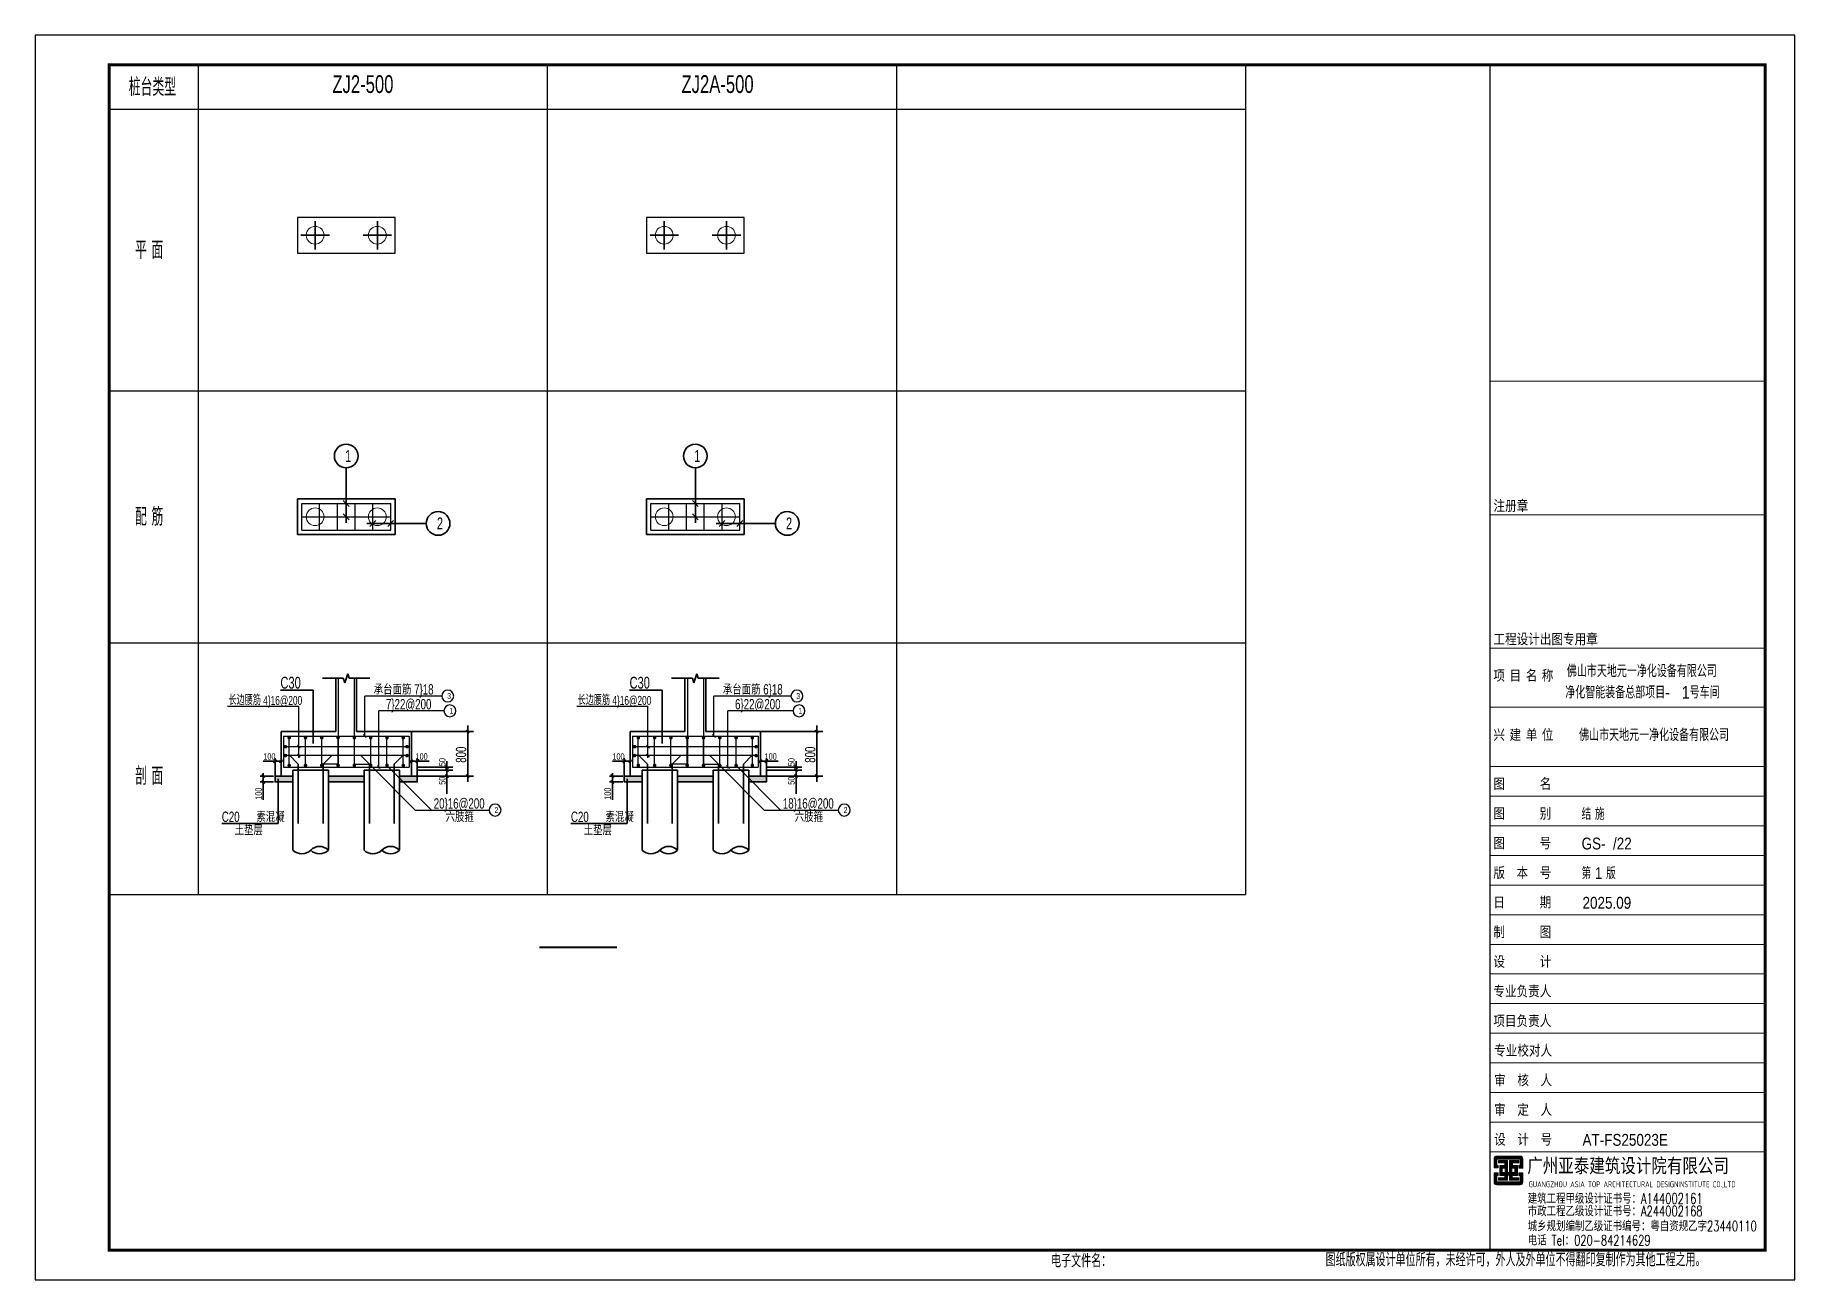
# Model space of a CAD drawing. Extents: x 95752 to 843522, y -411933 to 75567.
# Drawn here: x 287923 to 347323, y -411933 to -369933 of the extents above; entities that cross this region are included whole.
import ezdxf

# ---------------------------------------------------------------- set-up
doc = ezdxf.new("R2010")
doc.units = 0
doc.header["$LTSCALE"] = 1000
doc.header["$MEASUREMENT"] = 0
for name, color, linetype in [('13', 4, 'Continuous'), ('_0', 7, 'Continuous'), ('DIM_SYMB', 3, 'Continuous'), ('PUB_TITLE', 4, 'Continuous'), ('剪力墙柱其它', 1, 'Continuous'), ('尺寸', 3, 'Continuous')]:
    doc.layers.add(name, color=color, linetype=linetype)
for name, color, linetype, lineweight in [('14', 2, 'Continuous', 20), ('承台', 32, 'Continuous', 35), ('桩', 6, 'Continuous', 18)]:
    doc.layers.add(name, color=color, linetype=linetype, lineweight=lineweight)
doc.styles.add('_HZTXT', font='gs_txt.shx', dxfattribs={"width": 0.8, "bigfont": 'hzdx.shx'})
doc.styles.add('GS_Rein', font='GS_TXT.shx', dxfattribs={"width": 0.7, "bigfont": 'GS_HZTXT.shx'})
doc.styles.add('HT', font='simhei.ttf')
doc.styles.add('HZ', font='hztxt_e.shx', dxfattribs={"bigfont": 'hzdx.shx'})
doc.styles.add('HZTXT', font='romans.shx', dxfattribs={"width": 0.7, "bigfont": 'hzdx.shx'})
doc.styles.add('hztxt0', font='romans.shx', dxfattribs={"bigfont": 'gbcbig0.shx'})
doc.styles.get("Standard").update_dxf_attribs({"font": 'gbenor.shx', "bigfont": 'gbcbig.shx'})
doc.styles.add('宋体', font='SimSun.ttf')

msp = doc.modelspace()

# ---------------------------------------------------------------- texts
at = {"layer": '剪力墙柱其它', "color": 6, "style": 'HZ', "width": 0.7}
for s, p in [('桩台类型', (291082.7, -371983)), ('平 面', (291292.7, -377483)), ('配 筋', (291292.7, -386483)), ('剖 面', (291292.7, -395233))]:
    msp.add_text(s, height=600, dxfattribs=at).set_placement(p)
at = {"layer": '剪力墙柱其它', "color": 151, "style": 'HZ', "width": 0.7}
for s, p in [('ZJ2-500', (297955.3, -371883)), ('ZJ2A-500', (309740.7, -371883))]:
    msp.add_text(s, height=600, dxfattribs=at).set_placement(p)
at = {"layer": '尺寸', "color": 2, "style": 'GS_Rein', "width": 0.7}
for s, height, p in [('承台面筋 7}18', 350, (299348.9, -392183)), ('承台面筋 6}18', 350, (311134.3, -392183)), ('7}22@200', 350, (299762.7, -392683)), ('3', 200, (301830.5, -392333)), ('1', 200, (301902.7, -392833)), ('6}22@200', 350, (311548.1, -392683)), ('3', 200, (313615.8, -392333)), ('1', 200, (313688.1, -392833)), ('20}16@200', 350, (301376.7, -396033)), ('六肢箍', 350, (301777.7, -396483)), ('2', 200, (303427.7, -396183)), ('18}16@200', 350, (313162.1, -396033)), ('六肢箍', 350, (313563.1, -396483)), ('2', 200, (315213.1, -396183))]:
    msp.add_text(s, height=height, dxfattribs=at).set_placement(p)
at = {"layer": '尺寸', "style": 'GS_Rein', "width": 0.7}
for p in [(294450.4, -392530.5), (306235.7, -392530.5)]:
    msp.add_text('长边腰筋 4}16@200', height=300, rotation=359.999998, dxfattribs=at).set_placement(p)
at = {"layer": '承台', "color": 2, "style": 'HZ', "width": 0.7}
for s, height, p in [('1', 400, (298382.7, -384333)), ('1', 400, (310168.1, -384333)), ('2', 400, (301482.7, -386608)), ('2', 400, (313268.1, -386608)), ('C30', 400, (296201.7, -391983)), ('C30', 400, (307987.1, -391983)), ('100', 220, (295622.7, -394383)), ('100', 220, (300760.7, -394383)), ('100', 220, (307408.1, -394383)), ('100', 220, (312546.1, -394383)), ('C20', 350, (294222.7, -396483)), ('素混凝', 350, (295387.7, -396483)), ('C20', 350, (306008.1, -396483)), ('素混凝', 350, (307173.1, -396483)), ('土垫层', 350, (294652.7, -396933)), ('土垫层', 350, (306438.1, -396933))]:
    msp.add_text(s, height=height, dxfattribs=at).set_placement(p)
for s, height, p in [('50', 220, (301772.7, -394598.9)), ('800', 350, (302472.7, -394486.7)), ('50', 220, (313558.1, -394598.9)), ('800', 350, (314258.1, -394486.7)), ('50', 220, (301772.7, -395226.9)), ('50', 220, (313558.1, -395226.9)), ('100', 220, (295572.7, -395733)), ('100', 220, (307358.1, -395733))]:
    msp.add_text(s, height=height, rotation=89.999998, dxfattribs=at).set_placement(p)

# ---------------------------------------------------------------- blocks, each defined once
blk = doc.blocks.new('弘吉车间2')
at = {"layer": '14'}
h = blk.add_hatch(dxfattribs=at)
h.set_pattern_fill('ANSI31', color=256, scale=100, angle=135, style=0)
h.set_pattern_definition([(180, (-226475.39, -78017.824), (-3e-15, -12.5), [])])
edge = h.paths.add_edge_path()
edge.add_line((-9011, 2855), (-9011, 2773))
edge.add_line((-9011, 2773), (-9152, 2773))
edge.add_line((-9152, 2773), (-9152, 3084))
edge.add_arc((-9062, 3084), 90, 90, 180, ccw=False)
edge.add_line((-9062, 3174), (-8271, 3174))
edge.add_arc((-8271, 3084), 90, 0, 90, ccw=False)
edge.add_line((-8181, 3084), (-8181, 2768))
edge.add_line((-8181, 2768), (-8311, 2768))
edge.add_line((-8311, 2768), (-8311, 2862))
edge.add_line((-8311, 2862), (-8282, 2862))
edge.add_line((-8282, 2862), (-8268, 2862))
edge.add_line((-8268, 2862), (-8268, 3074))
edge.add_line((-8268, 3074), (-9055, 3074))
edge.add_line((-9055, 3074), (-9055, 2855))
edge.add_line((-9055, 2855), (-9011, 2855))
h.paths.add_polyline_path([(-8629, 2622), (-8629, 3030), (-8321, 3030), (-8321, 2942), (-8535, 2942), (-8535, 2855), (-8362, 2855), (-8362, 2525), (-8542, 2525), (-8542, 2442), (-8320, 2442), (-8320, 2365), (-8628, 2365), (-8628, 2526), (-8697, 2526), (-8697, 2365), (-9006, 2365), (-9006, 2442), (-8784, 2442), (-8784, 2525), (-8963, 2525), (-8963, 2855), (-8790, 2855), (-8790, 2942), (-9004, 2942), (-9004, 3030), (-8697, 3030), (-8697, 2622)])
h.paths.add_polyline_path([(-8874, 2772), (-8776, 2772), (-8776, 2616), (-8874, 2616)], flags=16)
h.paths.add_polyline_path([(-8452, 2772), (-8549, 2772), (-8549, 2616), (-8452, 2616)], flags=16)
edge = h.paths.add_edge_path()
edge.add_line((-9011, 2525), (-9011, 2607))
edge.add_line((-9011, 2607), (-9152, 2607))
edge.add_line((-9152, 2607), (-9152, 2296))
edge.add_arc((-9062, 2296), 90, 180, 270)
edge.add_line((-9062, 2206), (-8271, 2206))
edge.add_arc((-8271, 2296), 90, 270, 360)
edge.add_line((-8181, 2296), (-8181, 2612))
edge.add_line((-8181, 2612), (-8311, 2612))
edge.add_line((-8311, 2612), (-8311, 2518))
edge.add_line((-8311, 2518), (-8282, 2518))
edge.add_line((-8282, 2518), (-8268, 2518))
edge.add_line((-8268, 2518), (-8268, 2306))
edge.add_line((-8268, 2306), (-9055, 2306))
edge.add_line((-9055, 2306), (-9055, 2525))
edge.add_line((-9055, 2525), (-9011, 2525))
for p, q in [((-9300, 29320), (-9300, 0)), ((-9300, 29320), (0, 29320)), ((-9300, 24820), (0, 24820)), ((-9300, 20320), (0, 20320)), ((-9300, 18320), (0, 18320)), ((-9300, 16320), (0, 16320)), ((-9300, 15320), (0, 15320)), ((-9300, 14320), (0, 14320)), ((-9300, 13320), (0, 13320)), ((-9300, 12320), (0, 12320)), ((-9300, 11320), (0, 11320)), ((-9300, 10320), (0, 10320)), ((-9300, 9320), (0, 9320)), ((-9300, 8320), (0, 8320)), ((-9300, 7320), (0, 7320)), ((-9300, 6320), (0, 6320)), ((-9300, 5320), (0, 5320)), ((-9300, 4320), (0, 4320)), ((-9300, 3320), (0, 3320)), ((-9300, 3320), (0, 3320))]:
    blk.add_line(p, q, dxfattribs=at)
for points in [[(-9300, 0), (0, 0), (0, 29320), (-9300, 29320)], [(-8874, 2772), (-8776, 2772), (-8776, 2616), (-8874, 2616)], [(-8452, 2772), (-8549, 2772), (-8549, 2616), (-8452, 2616)]]:
    blk.add_lwpolyline(points, close=True, dxfattribs=at)
for points in [[(-9011, 2855), (-9011, 2773), (-9152, 2773), (-9152, 3084, -0.414214), (-9062, 3174), (-8271, 3174, -0.414214), (-8181, 3084), (-8181, 2768), (-8311, 2768), (-8311, 2862), (-8282, 2862), (-8268, 2862), (-8268, 3074), (-9055, 3074), (-9055, 2855)], [(-9011, 2525), (-9011, 2607), (-9152, 2607), (-9152, 2296, 0.414214), (-9062, 2206), (-8271, 2206, 0.414214), (-8181, 2296), (-8181, 2612), (-8311, 2612), (-8311, 2518), (-8282, 2518), (-8268, 2518), (-8268, 2306), (-9055, 2306), (-9055, 2525)]]:
    blk.add_lwpolyline(points, format="xyb", close=True, dxfattribs=at)
blk.add_lwpolyline([(-8629, 2622), (-8629, 2622), (-8629, 3030), (-8321, 3030), (-8321, 2942), (-8535, 2942), (-8535, 2855), (-8362, 2855), (-8362, 2525), (-8542, 2525), (-8542, 2442), (-8320, 2442), (-8320, 2365), (-8628, 2365), (-8628, 2526), (-8697, 2526), (-8697, 2365), (-9006, 2365), (-9006, 2442), (-8784, 2442), (-8784, 2525), (-8963, 2525), (-8963, 2855), (-8790, 2855), (-8790, 2942), (-9004, 2942), (-9004, 3030), (-8697, 3030), (-8697, 2622), (-8629, 2622)], dxfattribs=at)
at = {"layer": '13', "color": 7, "style": '_HZTXT', "width": 0.85}
for s, height, p in [('佛山市天地元一净化设备有限公司', 417.91, (-6694, 19336)), ('净化智能装备总部项目-', 417.91, (-6750, 18616)), ('1号车间', 417.9, (-2815, 18616)), ('佛山市天地元一净化设备有限公司', 417.91, (-6282, 17179)), ('结 施', 400, (-6198, 14522)), ('GS-  /22', 400, (-6198, 13522)), ('第 1 版', 400, (-6198, 12522)), ('2025.09', 400, (-6166, 11522)), ('AT-FS25023E', 400, (-6166, 3522))]:
    blk.add_text(s, height=height, dxfattribs=at).set_placement(p)
at = {"layer": '13', "style": 'HZTXT', "width": 0.7}
for s, p in [('建筑工程甲级设计证书号：A144002161', (-8015, 1568)), ('市政工程乙级设计证书号：A244002168', (-8015, 1144)), ('城乡规划编制乙级证书编号：粤自资规乙字23440110', (-8015, 639)), ('电话 Tel：020-84214629', (-8015, 159))]:
    blk.add_text(s, height=350, rotation=359.99972, dxfattribs=at).set_placement(p)
at = {"layer": '14'}
for s, height, style, width, p in [('注册章', 350, '宋体', 0.82, (-9173, 24949)), ('工程设计出图专用章', 350, '宋体', 0.82, (-9173, 20449)), ('名', 350, '宋体', 0.82, (-8081, 19220)), ('称', 350, '宋体', 0.82, (-7542, 19220)), ('项', 350, '宋体', 0.82, (-9176, 19220)), ('目', 350, '宋体', 0.82, (-8632, 19220)), ('兴', 350, '宋体', 0.82, (-9176, 17220)), ('建', 350, '宋体', 0.82, (-8632, 17220)), ('单', 350, '宋体', 0.82, (-8081, 17220)), ('位', 350, '宋体', 0.82, (-7542, 17220)), ('图      名', 350, '宋体', 0.82, (-9176, 15566)), ('图      别', 350, '宋体', 0.82, (-9176, 14566)), ('图      号', 350, '宋体', 0.82, (-9176, 13566)), ('版  本  号', 350, '宋体', 0.82, (-9176, 12566)), ('日      期', 350, '宋体', 0.82, (-9176, 11566)), ('制      图', 350, '宋体', 0.82, (-9176, 10566)), ('设      计', 350, '宋体', 0.82, (-9176, 9566)), ('专业负责人', 350, '宋体', 0.82, (-9176, 8566)), ('项目负责人', 350, '宋体', 0.82, (-9176, 7566)), ('专业校对人', 350, '宋体', 0.82, (-9149, 6566, -24845)), ('审  核  人', 350, '宋体', 0.82, (-9149, 5566, -24845)), ('审  定  人', 350, '宋体', 0.82, (-9149, 4566, -24845)), ('设  计  号', 350, '宋体', 0.82, (-9149, 3566, -24845)), ('广州亚泰建筑设计院有限公司', 480, 'HT', 0.8, (-8033, 2612))]:
    blk.add_text(s, height=height, dxfattribs=dict(at, style=style, width=width)).set_placement(p)
at = {"layer": '14', "width": 0.8}
blk.add_text('GUANGZHOU ASIA TOP ARCHITECTURAL DESIGNINSTITUTE CO.,LTD', height=198, rotation=359.99972, dxfattribs=at).set_placement((-7987, 2124, -24845))
at = {"layer": '14', "style": 'hztxt0'}
for s, p in [('电子文件名：', (-24105, -584)), ('图纸版权属设计单位所有，未经许可，外人及外单位不得翻印复制作为其他工程之用。', (-14838, -548))]:
    blk.add_text(s, height=450, rotation=359.99972, dxfattribs=at).set_placement(p)

# ---------------------------------------------------------------- hatches: boundary and pattern name
h = msp.add_hatch()
h.set_pattern_fill('混凝土', color=251, scale=20, style=0)
h.set_pattern_definition([(50, (-203875.84, -331371.57), (143.452037, -12.550427), [15, -165]), (355, (-203875.84, -331371.57), (-27.750267, 150.438427), [12, -132]), (100.4514, (-203863.89, -331372.61), (115.701876, 137.88791), [12.74804, -140.228422]), (46.1842, (-203875.84, -331331.57), (213.44821, -33.1038), [22.5, -247.5]), (96.6356, (-203858.05, -331334.33), (186.93254, 194.82357), [19.12206, -210.3426]), (351.1842, (-203875.84, -331331.57), (186.93239, 194.82372), [18, -198]), (21, (-203855.84, -331341.57), (119.38141, -80.523778), [15, -165]), (326, (-203855.84, -331341.57), (48.663066, 145.03001), [12, -132]), (71.4514, (-203845.9, -331348.28), (168.044526, 64.5061), [12.74804, -140.228422]), (37.5, (-203875.84, -331371.57), (2.431971, 66.578771), [0, -130.4, 0, -134, 0, -132.5]), (7.5, (-203875.84, -331371.57), (52.613907, 78.882342), [0, -76.4, 0, -127.4, 0, -50.5]), (327.5, (-203920.44, -331371.57), (106.764487, -4.5109743), [0, -50, 0, -156, 0, -207]), (317.5, (-203940.44, -331371.57), (116.637234, 20.020996), [0, -65, 0, -103.6, 0, -147])])
h.paths.add_polyline_path([(300222.7, -394933), (300822.7, -394933), (300822.7, -395133), (300222.7, -395133)])
h.paths.add_polyline_path([(297822.7, -394933), (299022.7, -394933), (299022.7, -395133), (297822.7, -395133)])
h.paths.add_polyline_path([(296022.7, -394933), (296622.7, -394933), (296622.7, -395133), (296022.7, -395133)])
h = msp.add_hatch()
h.set_pattern_fill('混凝土', color=251, scale=20, style=0)
h.set_pattern_definition([(50, (-192090.49, -331371.57), (143.452037, -12.550427), [15, -165]), (355, (-192090.49, -331371.57), (-27.750267, 150.438427), [12, -132]), (100.4514, (-192078.53, -331372.61), (115.701876, 137.88791), [12.74804, -140.228422]), (46.1842, (-192090.49, -331331.57), (213.44821, -33.1038), [22.5, -247.5]), (96.6356, (-192072.7, -331334.33), (186.93254, 194.82357), [19.12206, -210.3426]), (351.1842, (-192090.49, -331331.57), (186.93239, 194.82372), [18, -198]), (21, (-192070.49, -331341.57), (119.38141, -80.523778), [15, -165]), (326, (-192070.49, -331341.57), (48.663066, 145.03001), [12, -132]), (71.4514, (-192060.54, -331348.28), (168.044526, 64.5061), [12.74804, -140.228422]), (37.5, (-192090.49, -331371.57), (2.431971, 66.578771), [0, -130.4, 0, -134, 0, -132.5]), (7.5, (-192090.49, -331371.57), (52.613907, 78.882342), [0, -76.4, 0, -127.4, 0, -50.5]), (327.5, (-192135.09, -331371.57), (106.764487, -4.5109743), [0, -50, 0, -156, 0, -207]), (317.5, (-192155.09, -331371.57), (116.637234, 20.020996), [0, -65, 0, -103.6, 0, -147])])
h.paths.add_polyline_path([(312008.1, -394933), (312608.1, -394933), (312608.1, -395133), (312008.1, -395133)])
h.paths.add_polyline_path([(309608.1, -394933), (310808.1, -394933), (310808.1, -395133), (309608.1, -395133)])
h.paths.add_polyline_path([(307808.1, -394933), (308408.1, -394933), (308408.1, -395133), (307808.1, -395133)])

# ---------------------------------------------------------------- linework, layer by layer
at = {"layer": '_0', "color": 2}
msp.add_lwpolyline([(337022.7, -410933), (346322.7, -410933), (346322.7, -370933), (337022.7, -370933)], close=True, dxfattribs=at)
at = {"layer": 'DIM_SYMB', "const_width": 70}
msp.add_lwpolyline([(304942.6, -400713.4), (307558.2, -400713.4)], dxfattribs=at)
at = {"layer": 'PUB_TITLE'}
msp.add_lwpolyline([(287922.7, -411933), (347322.7, -411933), (347322.7, -369933), (287922.7, -369933)], close=True, dxfattribs=at)
at = {"layer": 'PUB_TITLE', "const_width": 100}
msp.add_lwpolyline([(290422.7, -410933), (346322.7, -410933), (346322.7, -370933), (290422.7, -370933)], close=True, dxfattribs=at)
at = {"layer": '剪力墙柱其它', "color": 6}
for p, q in [((293422.7, -370933), (293422.7, -398933)), ((305208.1, -370933), (305208.1, -398933)), ((305208.1, -370933), (305208.1, -398933)), ((316993.4, -370933), (316993.4, -398933)), ((328778.8, -370933), (328778.8, -398933)), ((290422.7, -372433), (328778.8, -372433)), ((300072.7, -376083), (296772.7, -376083)), ((296772.7, -376083), (296772.7, -377283)), ((300072.7, -377283), (300072.7, -376083)), ((311858.1, -376083), (308558.1, -376083)), ((308558.1, -376083), (308558.1, -377283)), ((311858.1, -377283), (311858.1, -376083)), ((296772.7, -377283), (300072.7, -377283)), ((308558.1, -377283), (311858.1, -377283)), ((290422.7, -381933), (328778.8, -381933)), ((296922.7, -386633), (296922.7, -385733)), ((296922.7, -385733), (299922.7, -385733)), ((297522.7, -386633), (297522.7, -385733)), ((298122.7, -386633), (298122.7, -385733)), ((298722.7, -386633), (298722.7, -385733)), ((299322.7, -386633), (299322.7, -385733)), ((299922.7, -386633), (299922.7, -385733)), ((308708.1, -386633), (308708.1, -385733)), ((308708.1, -385733), (311708.1, -385733)), ((309308.1, -386633), (309308.1, -385733)), ((309908.1, -386633), (309908.1, -385733)), ((310508.1, -386633), (310508.1, -385733)), ((311108.1, -386633), (311108.1, -385733)), ((311708.1, -386633), (311708.1, -385733)), ((296922.7, -386183), (299922.7, -386183)), ((296922.7, -386633), (299922.7, -386633)), ((308708.1, -386183), (311708.1, -386183)), ((308708.1, -386633), (311708.1, -386633)), ((290422.7, -390433), (328778.8, -390433)), ((298152.7, -391633), (298152.7, -394533)), ((298692.7, -391633), (298692.7, -394533)), ((309938.1, -391633), (309938.1, -394533)), ((310478.1, -391633), (310478.1, -394533)), ((296302.7, -393583), (300542.7, -393583)), ((296302.7, -393583), (296302.7, -394633)), ((296497.7, -394573), (296497.7, -393583)), ((297047.7, -394573), (297047.7, -393583)), ((297597.7, -394573), (297597.7, -393583)), ((298147.7, -394573), (298147.7, -393583)), ((298697.7, -394573), (298697.7, -393583)), ((299247.7, -394573), (299247.7, -393583)), ((299797.7, -394573), (299797.7, -393583)), ((300347.7, -394573), (300347.7, -393583)), ((300542.7, -393583), (300542.7, -394633)), ((308088.1, -393583), (312328.1, -393583)), ((308088.1, -393583), (308088.1, -394633)), ((308283.1, -394573), (308283.1, -393583)), ((308833.1, -394573), (308833.1, -393583)), ((309383.1, -394573), (309383.1, -393583)), ((309933.1, -394573), (309933.1, -393583)), ((310483.1, -394573), (310483.1, -393583)), ((311033.1, -394573), (311033.1, -393583)), ((311583.1, -394573), (311583.1, -393583)), ((312133.1, -394573), (312133.1, -393583)), ((312328.1, -393583), (312328.1, -394633)), ((300472.7, -393943), (296372.7, -393943)), ((300472.7, -394243), (296372.7, -394243)), ((312258.1, -393943), (308158.1, -393943)), ((312258.1, -394243), (308158.1, -394243)), ((296302.7, -394633), (300542.7, -394633)), ((298152.7, -394533), (297622.7, -394533)), ((298692.7, -394533), (299222.7, -394533)), ((308088.1, -394633), (312328.1, -394633)), ((309938.1, -394533), (309408.1, -394533)), ((310478.1, -394533), (311008.1, -394533)), ((290422.7, -398933), (328778.8, -398933))]:
    msp.add_line(p, q, dxfattribs=at)
at = {"layer": '剪力墙柱其它', "color": 6, "const_width": 55}
for points in [[(296465.2, -393643, -1), (296530.2, -393643, -1)], [(297015.2, -393643, -1), (297080.2, -393643, -1)], [(297565.2, -393643, -1), (297630.2, -393643, -1)], [(298115.2, -393643, -1), (298180.2, -393643, -1)], [(298665.2, -393643, -1), (298730.2, -393643, -1)], [(299215.2, -393643, -1), (299280.2, -393643, -1)], [(299765.2, -393643, -1), (299830.2, -393643, -1)], [(300315.2, -393643, -1), (300380.2, -393643, -1)], [(308250.6, -393643, -1), (308315.6, -393643, -1)], [(308800.6, -393643, -1), (308865.6, -393643, -1)], [(309350.6, -393643, -1), (309415.6, -393643, -1)], [(309900.6, -393643, -1), (309965.6, -393643, -1)], [(310450.6, -393643, -1), (310515.6, -393643, -1)], [(311000.6, -393643, -1), (311065.6, -393643, -1)], [(311550.6, -393643, -1), (311615.6, -393643, -1)], [(312100.6, -393643, -1), (312165.6, -393643, -1)], [(296340.2, -393943, 1), (296405.2, -393943, 1)], [(296340.2, -394243, 1), (296405.2, -394243, 1)], [(300440.2, -393943, 1), (300505.2, -393943, 1)], [(300440.2, -394243, 1), (300505.2, -394243, 1)], [(308125.6, -393943, 1), (308190.6, -393943, 1)], [(308125.6, -394243, 1), (308190.6, -394243, 1)], [(312225.6, -393943, 1), (312290.6, -393943, 1)], [(312225.6, -394243, 1), (312290.6, -394243, 1)], [(296465.2, -394573, 1), (296530.2, -394573, 1)], [(297015.2, -394573, 1), (297080.2, -394573, 1)], [(297565.2, -394573, 1), (297630.2, -394573, 1)], [(298115.2, -394573, 1), (298180.2, -394573, 1)], [(298665.2, -394573, 1), (298730.2, -394573, 1)], [(299215.2, -394573, 1), (299280.2, -394573, 1)], [(299765.2, -394573, 1), (299830.2, -394573, 1)], [(300315.2, -394573, 1), (300380.2, -394573, 1)], [(308250.6, -394573, 1), (308315.6, -394573, 1)], [(308800.6, -394573, 1), (308865.6, -394573, 1)], [(309350.6, -394573, 1), (309415.6, -394573, 1)], [(309900.6, -394573, 1), (309965.6, -394573, 1)], [(310450.6, -394573, 1), (310515.6, -394573, 1)], [(311000.6, -394573, 1), (311065.6, -394573, 1)], [(311550.6, -394573, 1), (311615.6, -394573, 1)], [(312100.6, -394573, 1), (312165.6, -394573, 1)]]:
    msp.add_lwpolyline(points, format="xyb", close=True, dxfattribs=at)
at = {"layer": '尺寸'}
for p, q in [((294416.5, -392580.5), (296822.1, -392580.5)), ((296822.1, -394323), (296822.1, -392580.5)), ((306201.8, -392580.5), (308607.4, -392580.5)), ((308607.4, -394323), (308607.4, -392580.5)), ((296772.1, -393893), (296872.1, -393993)), ((296772.1, -394193), (296872.1, -394293)), ((308557.4, -393893), (308657.4, -393993)), ((308557.4, -394193), (308657.4, -394293))]:
    msp.add_line(p, q, dxfattribs=at)
at = {"layer": '尺寸', "color": 2}
for p, q in [((299050.5, -393613), (299050.5, -392233)), ((301650.4, -392233), (299050.5, -392233)), ((310835.8, -393613), (310835.8, -392233)), ((313435.8, -392233), (310835.8, -392233)), ((299522.7, -394663), (299522.7, -392733)), ((301722.7, -392733), (299522.7, -392733)), ((311308.1, -394663), (311308.1, -392733)), ((313508.1, -392733), (311308.1, -392733)), ((299000.4, -393533), (299100.5, -393633)), ((310785.8, -393533), (310885.8, -393633)), ((299247.7, -394583), (300747.7, -396083)), ((299472.7, -394583), (299572.7, -394683)), ((299797.7, -394583), (301297.7, -396083)), ((311033.1, -394583), (312533.1, -396083)), ((311258.1, -394583), (311358.1, -394683)), ((311583.1, -394583), (313083.1, -396083)), ((300747.7, -396083), (303247.7, -396083)), ((312533.1, -396083), (315033.1, -396083))]:
    msp.add_line(p, q, dxfattribs=at)
for centre in [(301850.5, -392233), (313635.8, -392233), (301922.7, -392733), (313708.1, -392733), (303447.7, -396083), (315233.1, -396083)]:
    msp.add_arc(centre, 200, 0, 359.88938, dxfattribs=at)
at = {"layer": '承台', "color": 2}
for p, q in [((297372.7, -376203), (297372.7, -377163)), ((299472.7, -376203), (299472.7, -377163)), ((309158.1, -376203), (309158.1, -377163)), ((311258.1, -376203), (311258.1, -377163)), ((297852.7, -376683), (296892.7, -376683)), ((299952.7, -376683), (298992.7, -376683)), ((309638.1, -376683), (308678, -376683)), ((311738.1, -376683), (310778.1, -376683)), ((298422.7, -386383), (298422.7, -384533)), ((310208.1, -386383), (310208.1, -384533)), ((300072.7, -385583), (296772.7, -385583)), ((296772.7, -385583), (296772.7, -386783)), ((298322.7, -385633), (298522.7, -385833)), ((298322.7, -386083), (298522.7, -386283)), ((300072.7, -386783), (300072.7, -385583)), ((311858.1, -385583), (308558.1, -385583)), ((308558.1, -385583), (308558.1, -386783)), ((310108.1, -385633), (310308.1, -385833)), ((310108.1, -386083), (310308.1, -386283)), ((311858.1, -386783), (311858.1, -385583)), ((299122.7, -386408), (301122.7, -386408)), ((299422.7, -386308), (299222.7, -386508)), ((300022.7, -386308), (299822.7, -386508)), ((310908.1, -386408), (312908.1, -386408)), ((311208.1, -386308), (311008.1, -386508)), ((311808, -386308), (311608.1, -386508)), ((296772.7, -386783), (300072.7, -386783)), ((308558.1, -386783), (311858.1, -386783)), ((296201.7, -392033), (297301.7, -392033)), ((297301.7, -393833), (297301.7, -392033)), ((297622.7, -391633), (298322.7, -391633)), ((298072.7, -393433), (298072.7, -391633)), ((298372.7, -391783), (298322.7, -391633)), ((298372.7, -391783), (298472.7, -391483)), ((298522.7, -391633), (298472.7, -391483)), ((298522.7, -391633), (299222.7, -391633)), ((298772.7, -393433), (298772.7, -391633)), ((307987.1, -392033), (309087.1, -392033)), ((309087.1, -393833), (309087.1, -392033)), ((309408.1, -391633), (310108.1, -391633)), ((309858.1, -393433), (309858.1, -391633)), ((310158.1, -391783), (310108.1, -391633)), ((310158.1, -391783), (310258.1, -391483)), ((310308.1, -391633), (310258.1, -391483)), ((310308.1, -391633), (311008.1, -391633)), ((310558.1, -393433), (310558.1, -391633)), ((296222.7, -394933), (296222.7, -393433)), ((296222.7, -393433), (298072.7, -393433)), ((300622.7, -393433), (298772.7, -393433)), ((300622.7, -394933), (300622.7, -393433)), ((300622.7, -393433), (302722.7, -393433)), ((302572.7, -393483), (302472.7, -393383)), ((302522.7, -393233), (302522.7, -395133)), ((308008.1, -394933), (308008.1, -393433)), ((308008.1, -393433), (309858.1, -393433)), ((312408.1, -393433), (310558.1, -393433)), ((312408.1, -394933), (312408.1, -393433)), ((312408.1, -393433), (314508.1, -393433)), ((314358.1, -393483), (314258.1, -393383)), ((314308.1, -393233), (314308.1, -395133)), ((296072.7, -394383), (295972.7, -394483)), ((296022.7, -394983), (296022.7, -394333)), ((296272.7, -394383), (296172.7, -394483)), ((296502.7, -394233), (296802.7, -394533)), ((297942.7, -394233), (297642.7, -394533)), ((298902.7, -394233), (299202.7, -394533)), ((300342.7, -394233), (300042.7, -394533)), ((300672.7, -394383), (300572.7, -394483)), ((300872.7, -394383), (300772.7, -394483)), ((300822.7, -394983), (300822.7, -394333)), ((307858.1, -394383), (307758.1, -394483)), ((307808.1, -394983), (307808.1, -394333)), ((308058.1, -394383), (307958.1, -394483)), ((308288.1, -394233), (308588.1, -394533)), ((309728.1, -394233), (309428.1, -394533)), ((310688.1, -394233), (310988.1, -394533)), ((312128.1, -394233), (311828.1, -394533)), ((312458.1, -394383), (312358.1, -394483)), ((312658.1, -394383), (312558.1, -394483)), ((312608.1, -394983), (312608.1, -394333)), ((295972.7, -394933), (295522.7, -394933)), ((295572.7, -394883), (295672.7, -394983)), ((296272.7, -394433), (295622.7, -394433)), ((295622.7, -394833), (295622.7, -395733)), ((296022.7, -394933), (296022.7, -395133)), ((296022.7, -394933), (296622.7, -394933)), ((296622.7, -394733), (296622.7, -397433)), ((296622.7, -394733), (297822.7, -394733)), ((296802.7, -394533), (296802.7, -396533)), ((297642.7, -394533), (297642.7, -396533)), ((297822.7, -394733), (297822.7, -397433)), ((297822.7, -394733), (297822.7, -397433)), ((297822.7, -394933), (299022.7, -394933)), ((299022.7, -394733), (299022.7, -397433)), ((299022.7, -394733), (300222.7, -394733)), ((299202.7, -394533), (299202.7, -396533)), ((300042.7, -394533), (300042.7, -396533)), ((300222.7, -394733), (300222.7, -397433)), ((300222.7, -394733), (300222.7, -397433)), ((300222.7, -394933), (300822.7, -394933)), ((300572.7, -394433), (301222.7, -394433)), ((300822.7, -394633), (302022.7, -394633)), ((300822.7, -394733), (302022.7, -394733)), ((300822.7, -394933), (300822.7, -395133)), ((300822.7, -394933), (302722.7, -394933)), ((301872.7, -394683), (301772.7, -394583)), ((301872.7, -394783), (301772.7, -394683)), ((301872.7, -394983), (301772.7, -394883)), ((301822.7, -394433), (301822.7, -395533)), ((302572.7, -394983), (302472.7, -394883)), ((307758.1, -394933), (307308.1, -394933)), ((307358.1, -394883), (307458.1, -394983)), ((308058.1, -394433), (307408.1, -394433)), ((307408.1, -394833), (307408.1, -395733)), ((307808.1, -394933), (307808.1, -395133)), ((307808.1, -394933), (308408.1, -394933)), ((308408.1, -394733), (308408.1, -397433)), ((308408.1, -394733), (309608.1, -394733)), ((308588.1, -394533), (308588.1, -396533)), ((309428.1, -394533), (309428.1, -396533)), ((309608.1, -394733), (309608.1, -397433)), ((309608.1, -394733), (309608.1, -397433)), ((309608.1, -394933), (310808.1, -394933)), ((310808.1, -394733), (310808.1, -397433)), ((310808.1, -394733), (312008.1, -394733)), ((310988.1, -394533), (310988.1, -396533)), ((311828.1, -394533), (311828.1, -396533)), ((312008.1, -394733), (312008.1, -397433)), ((312008.1, -394733), (312008.1, -397433)), ((312008.1, -394933), (312608.1, -394933)), ((312358.1, -394433), (313008.1, -394433)), ((312608.1, -394633), (313808.1, -394633)), ((312608.1, -394733), (313808.1, -394733)), ((312608.1, -394933), (312608.1, -395133)), ((312608.1, -394933), (314508.1, -394933)), ((313658.1, -394683), (313558.1, -394583)), ((313658.1, -394783), (313558.1, -394683)), ((313658.1, -394983), (313558.1, -394883)), ((313608.1, -394433), (313608.1, -395533)), ((314358.1, -394983), (314258.1, -394883)), ((295972.7, -395133), (295522.7, -395133)), ((295572.7, -395083), (295672.7, -395183)), ((296022.7, -395133), (296622.7, -395133)), ((296122.7, -395033), (296122.7, -396533)), ((297822.7, -395133), (299022.7, -395133)), ((300222.7, -395133), (300822.7, -395133)), ((307758.1, -395133), (307308.1, -395133)), ((307358.1, -395083), (307458.1, -395183)), ((307808.1, -395133), (308408.1, -395133)), ((307908.1, -395033), (307908.1, -396533)), ((309608.1, -395133), (310808.1, -395133)), ((312008.1, -395133), (312608.1, -395133)), ((294222.7, -396533), (296122.7, -396533)), ((306008.1, -396533), (307908.1, -396533))]:
    msp.add_line(p, q, dxfattribs=at)
for points in [[(296022.7, -394933), (296622.7, -394933), (296622.7, -395133), (296022.7, -395133)], [(297822.7, -394933), (299022.7, -394933), (299022.7, -395133), (297822.7, -395133)], [(300222.7, -394933), (300822.7, -394933), (300822.7, -395133), (300222.7, -395133)], [(307808.1, -394933), (308408.1, -394933), (308408.1, -395133), (307808.1, -395133)], [(309608.1, -394933), (310808.1, -394933), (310808.1, -395133), (309608.1, -395133)], [(312008.1, -394933), (312608.1, -394933), (312608.1, -395133), (312008.1, -395133)]]:
    msp.add_lwpolyline(points, close=True, dxfattribs=at)
for centre, radius, start, end in [((298422.7, -384133), 400, 0, 359.88938), ((310208.1, -384133), 400, 0, 359.88938), ((301522.7, -386408), 400, 0, 359.88938), ((313308.1, -386408), 400, 0, 359.88938), ((297522.7, -397733), 424.2, 44.998673, 134.996019), ((299922.7, -397733), 424.2, 44.998673, 134.996019), ((309308.1, -397733), 424.2, 44.998673, 134.996019), ((311708.1, -397733), 424.2, 44.998673, 134.996019), ((296922.7, -397133), 424.2, 224.993364, 314.99071), ((297522.7, -397133), 424.2, 224.993364, 314.99071), ((299322.7, -397133), 424.2, 224.993364, 314.99071), ((299922.7, -397133), 424.2, 224.993364, 314.99071), ((308708.1, -397133), 424.2, 224.993364, 314.99071), ((309308.1, -397133), 424.2, 224.993364, 314.99071), ((311108.1, -397133), 424.2, 224.993364, 314.99071), ((311708.1, -397133), 424.2, 224.993364, 314.99071)]:
    msp.add_arc(centre, radius, start, end, dxfattribs=at)
at = {"layer": '桩'}
for centre in [(297372.7, -376683), (299472.7, -376683), (309158.1, -376683), (311258.1, -376683), (297372.7, -386183), (299472.7, -386183), (309158.1, -386183), (311258.1, -386183)]:
    msp.add_arc(centre, 300, 0, 359.88938, dxfattribs=at)

# ---------------------------------------------------------------- block references
at = {"layer": '_0'}
msp.add_blockref('弘吉车间2', (346322.7, -410933), dxfattribs=at)

msp.set_redraw_order([(e.dxf.handle, doc.entitydb.next_handle()) for e in msp.query("TEXT MTEXT ATTDEF DIMENSION ARC_DIMENSION")])  # texts and dimensions are drawn at this point

doc.saveas('drawing.dxf')
